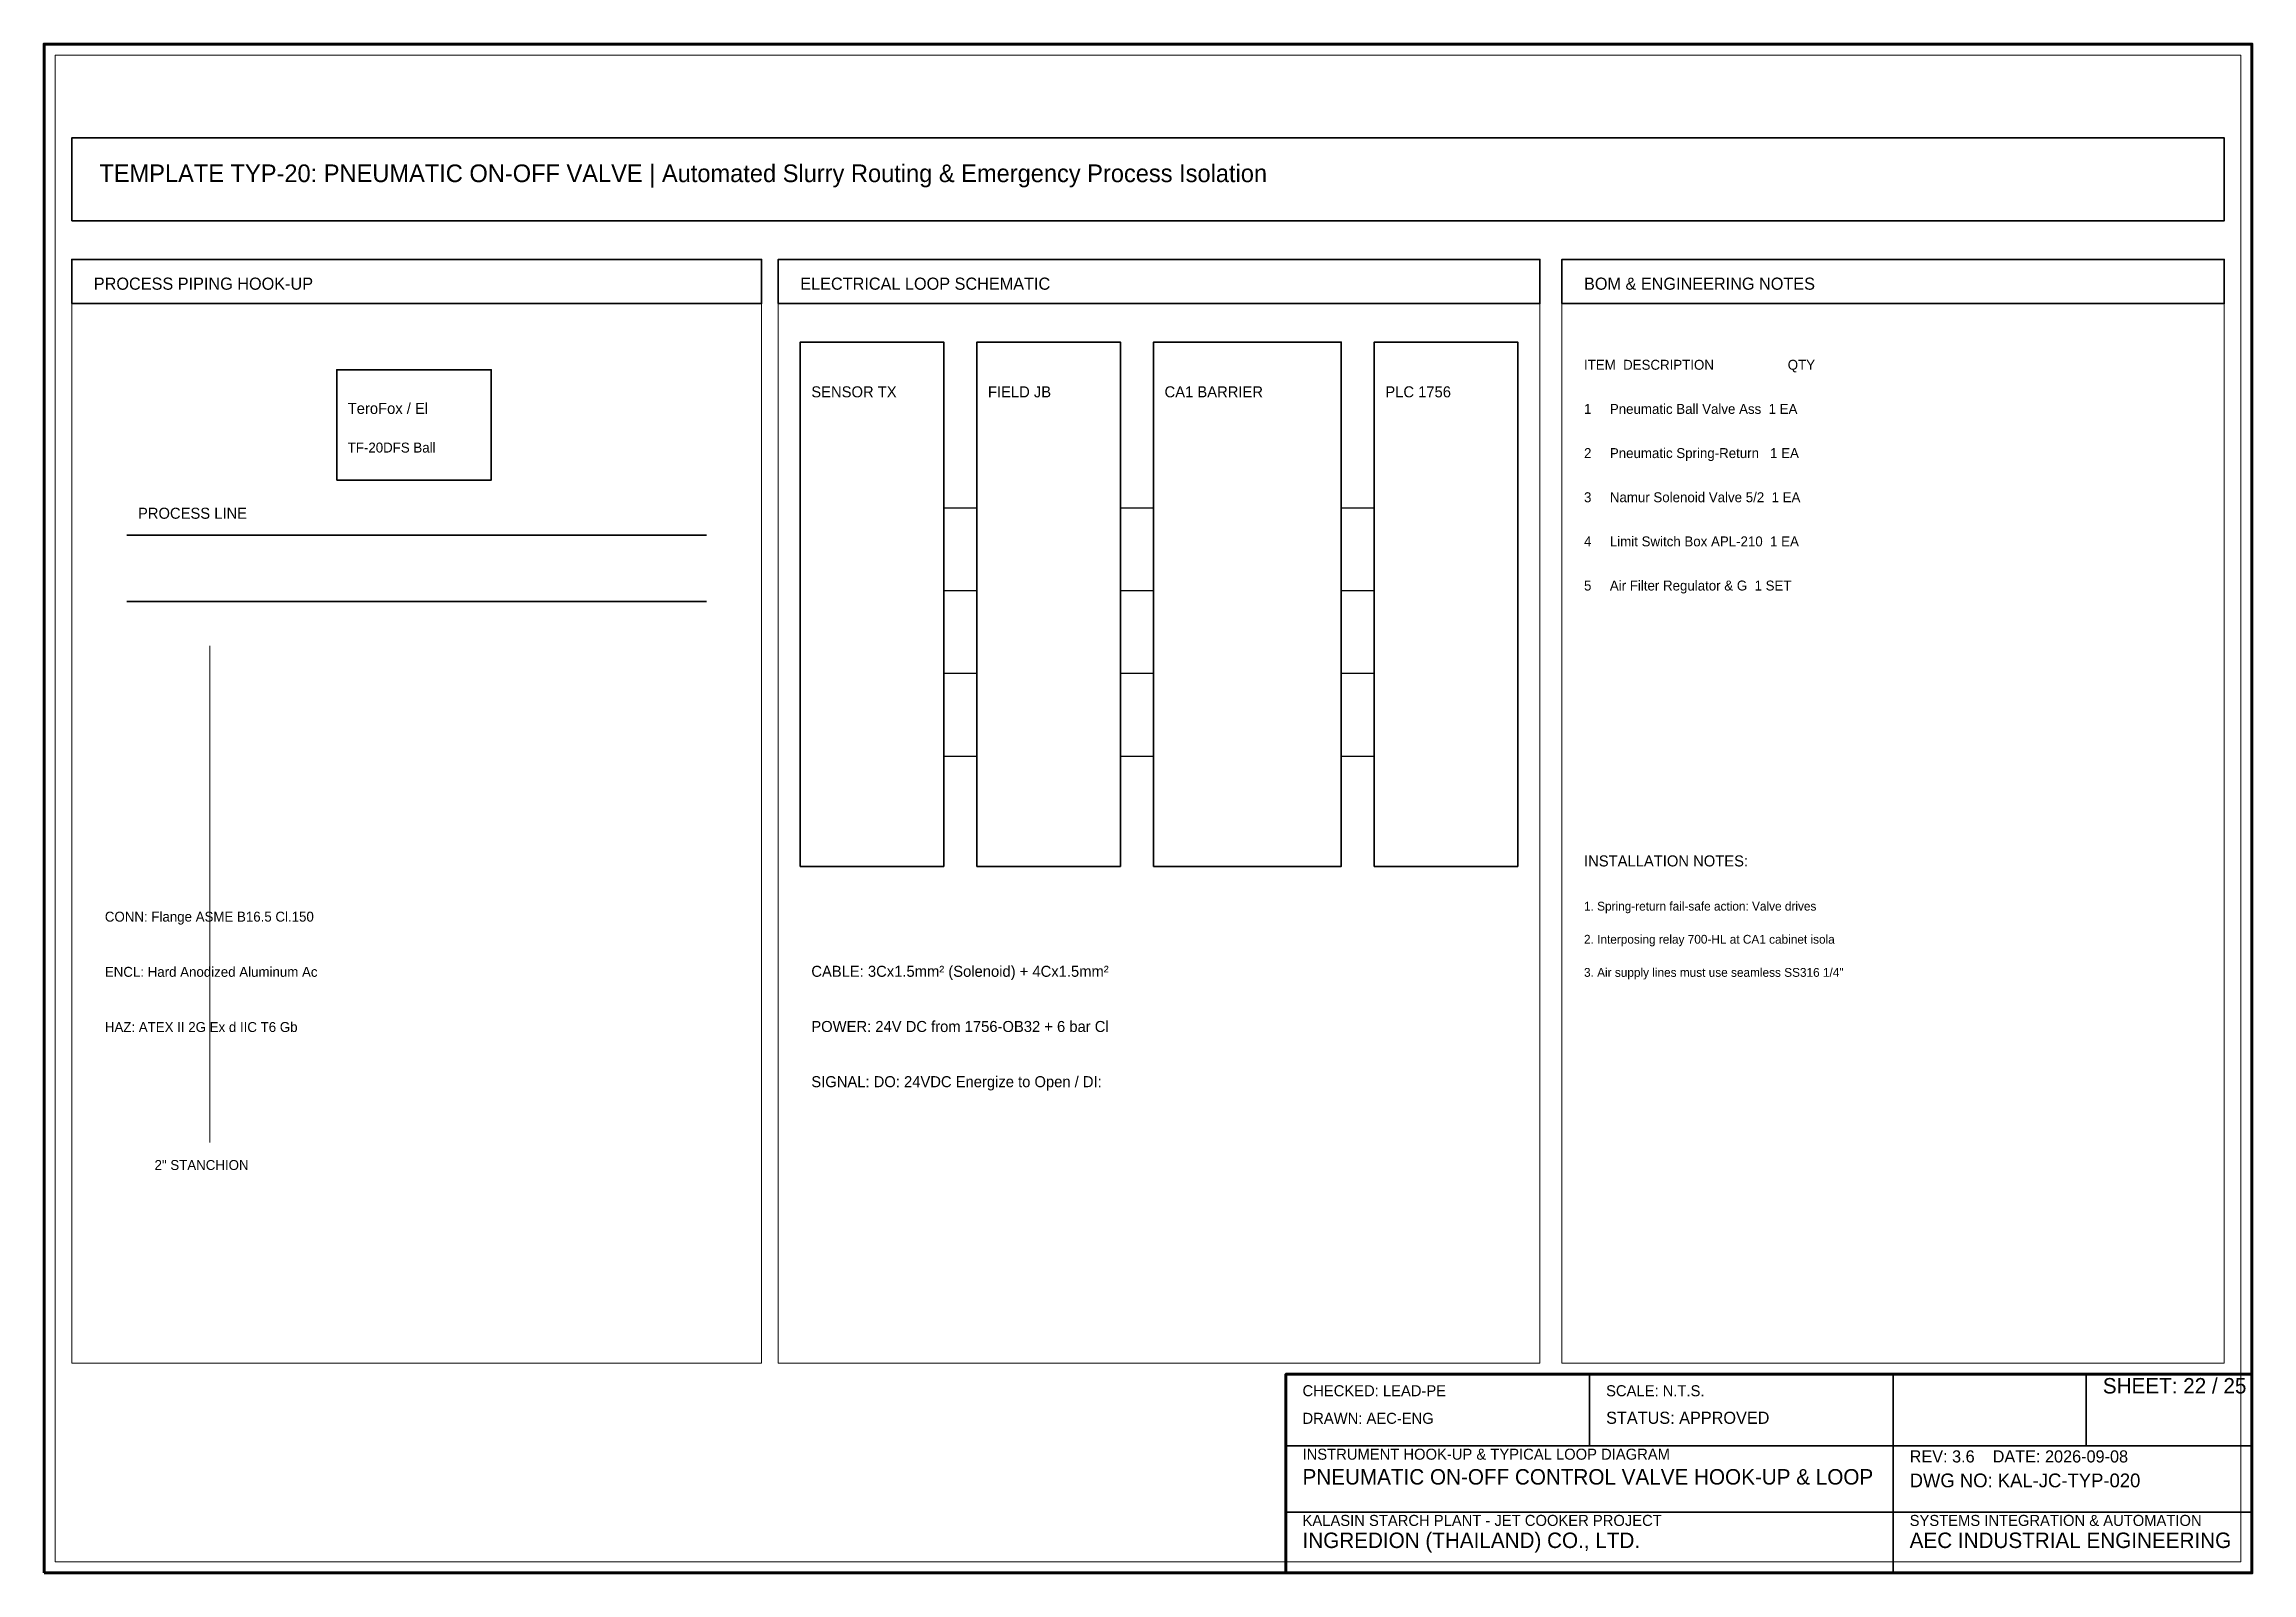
# Model space of a CAD drawing. Header units: millimetres. Extents: x 0 to 2200, y -1280 to 277.
# Drawn here: x 450 to 850, y -1280 to -1003 of the extents above; entities that cross this region are included whole.
import ezdxf

# ---------------------------------------------------------------- set-up
doc = ezdxf.new("R2010")
doc.units = ezdxf.units.MM
for name, color, linetype, lineweight in [('0_BORDER', 7, 'Continuous', 70), ('0_TITLE_BLOCK', 4, 'Continuous', 35), ('IE-CABLE', 6, 'Continuous', 25), ('IE-EQUIP', 2, 'Continuous', 35), ('IE-WIRE', 1, 'Continuous', 25), ('NOTATIONS', 8, 'Continuous', 18), ('RELAYS', 30, 'Continuous', 35), ('TER', 3, 'Continuous', 35), ('TEXTS', 7, 'Continuous', 25)]:
    doc.layers.add(name, color=color, linetype=linetype, lineweight=lineweight)

msp = doc.modelspace()

# ---------------------------------------------------------------- texts
at = {"layer": '0_TITLE_BLOCK'}
for s, height, p in [('TEMPLATE TYP-20: PNEUMATIC ON-OFF VALVE | Automated Slurry Routing & Emergency Process Isolation', 3.2, (460, -1028)), ('PROCESS PIPING HOOK-UP', 2.2, (459, -1047.5)), ('ELECTRICAL LOOP SCHEMATIC', 2.2, (587, -1047.5)), ('BOM & ENGINEERING NOTES', 2.2, (729, -1047.5)), ('ITEM  DESCRIPTION                    QTY', 1.8, (729, -1062)), ('INSTALLATION NOTES:', 2, (729, -1152)), ('SHEET: 22 / 25', 2.8, (823, -1247.5)), ('STATUS: APPROVED', 2.2, (733, -1253)), ('PNEUMATIC ON-OFF CONTROL VALVE HOOK-UP & LOOP', 2.8, (678, -1264)), ('INGREDION (THAILAND) CO., LTD.', 2.8, (678, -1275.5)), ('AEC INDUSTRIAL ENGINEERING', 2.8, (788, -1275.5))]:
    msp.add_text(s, height=height, dxfattribs=at).set_placement(p)
at = {"layer": 'IE-CABLE'}
msp.add_text('CABLE: 3Cx1.5mm² (Solenoid) + 4Cx1.5mm²', height=2, dxfattribs=at).set_placement((589, -1172))
at = {"layer": 'NOTATIONS'}
for s, height, p in [('TF-20DFS Ball ', 1.8, (505, -1077)), ('1. Spring-return fail-safe action: Valve drives ', 1.6, (729, -1160)), ('2. Interposing relay 700-HL at CA1 cabinet isola', 1.6, (729, -1166)), ('3. Air supply lines must use seamless SS316 1/4"', 1.6, (729, -1172)), ('2" STANCHION', 1.8, (470, -1207))]:
    msp.add_text(s, height=height, dxfattribs=at).set_placement(p)
at = {"layer": 'TER'}
msp.add_text('FIELD JB', height=2, dxfattribs=at).set_placement((621, -1067))
at = {"layer": 'TEXTS'}
for s, height, p in [('TeroFox / El', 2, (505, -1070)), ('SENSOR TX', 2, (589, -1067)), ('CA1 BARRIER', 2, (653, -1067)), ('PLC 1756', 2, (693, -1067)), ('1     Pneumatic Ball Valve Ass  1 EA', 1.8, (729, -1070)), ('2     Pneumatic Spring-Return   1 EA', 1.8, (729, -1078)), ('PROCESS LINE', 2, (467, -1089)), ('3     Namur Solenoid Valve 5/2  1 EA', 1.8, (729, -1086)), ('4     Limit Switch Box APL-210  1 EA', 1.8, (729, -1094)), ('5     Air Filter Regulator & G  1 SET', 1.8, (729, -1102)), ('CONN: Flange ASME B16.5 Cl.150 ', 1.8, (461, -1162)), ('ENCL: Hard Anodized Aluminum Ac', 1.8, (461, -1172)), ('POWER: 24V DC from 1756-OB32 + 6 bar Cl', 2, (589, -1182)), ('HAZ: ATEX II 2G Ex d IIC T6 Gb', 1.8, (461, -1182)), ('SIGNAL: DO: 24VDC Energize to Open / DI:', 2, (589, -1192)), ('CHECKED: LEAD-PE', 2, (678, -1248)), ('SCALE: N.T.S.', 2, (733, -1248)), ('DRAWN: AEC-ENG', 2, (678, -1253)), ('INSTRUMENT HOOK-UP & TYPICAL LOOP DIAGRAM', 2, (678, -1259.5)), ('REV: 3.6    DATE: 2026-09-08', 2.2, (788, -1260)), ('DWG NO: KAL-JC-TYP-020', 2.5, (788, -1264.5)), ('KALASIN STARCH PLANT - JET COOKER PROJECT', 2, (678, -1271.5)), ('SYSTEMS INTEGRATION & AUTOMATION', 2, (788, -1271.5))]:
    msp.add_text(s, height=height, dxfattribs=at).set_placement(p)

# ---------------------------------------------------------------- linework, layer by layer
at = {"layer": '0_BORDER'}
for points in [[(450, -1280), (850, -1280), (850, -1003), (450, -1003)], [(675, -1280), (850, -1280), (850, -1244), (675, -1244)]]:
    msp.add_lwpolyline(points, close=True, dxfattribs=at)
at = {"layer": '0_TITLE_BLOCK'}
for p, q in [((730, -1257), (730, -1244)), ((785, -1257), (785, -1244)), ((820, -1257), (820, -1244)), ((675, -1257), (850, -1257)), ((785, -1280), (785, -1257)), ((675, -1269), (850, -1269))]:
    msp.add_line(p, q, dxfattribs=at)
for points in [[(455, -1050), (580, -1050), (580, -1042), (455, -1042)], [(583, -1050), (721, -1050), (721, -1042), (583, -1042)], [(725, -1050), (845, -1050), (845, -1042), (725, -1042)]]:
    msp.add_lwpolyline(points, close=True, dxfattribs=at)
at = {"layer": 'IE-CABLE'}
for p, q in [((645, -1087), (651, -1087)), ((645, -1102), (651, -1102)), ((645, -1117), (651, -1117)), ((645, -1132), (651, -1132))]:
    msp.add_line(p, q, dxfattribs=at)
at = {"layer": 'IE-EQUIP'}
for p, q in [((465, -1092), (570, -1092)), ((465, -1104), (570, -1104))]:
    msp.add_line(p, q, dxfattribs=at)
for points in [[(455, -1035), (845, -1035), (845, -1020), (455, -1020)], [(587, -1152), (613, -1152), (613, -1057), (587, -1057)], [(691, -1152), (717, -1152), (717, -1057), (691, -1057)], [(503, -1082), (531, -1082), (531, -1062), (503, -1062)]]:
    msp.add_lwpolyline(points, close=True, dxfattribs=at)
at = {"layer": 'IE-WIRE'}
for p, q in [((613, -1087), (619, -1087)), ((685, -1087), (691, -1087)), ((613, -1102), (619, -1102)), ((685, -1102), (691, -1102)), ((613, -1117), (619, -1117)), ((685, -1117), (691, -1117)), ((613, -1132), (619, -1132)), ((685, -1132), (691, -1132))]:
    msp.add_line(p, q, dxfattribs=at)
at = {"layer": 'NOTATIONS'}
msp.add_line((480, -1202), (480, -1112), dxfattribs=at)
for points in [[(452, -1278), (848, -1278), (848, -1005), (452, -1005)], [(455, -1242), (580, -1242), (580, -1042), (455, -1042)], [(583, -1242), (721, -1242), (721, -1042), (583, -1042)], [(725, -1242), (845, -1242), (845, -1042), (725, -1042)]]:
    msp.add_lwpolyline(points, close=True, dxfattribs=at)
at = {"layer": 'RELAYS'}
msp.add_lwpolyline([(651, -1152), (685, -1152), (685, -1057), (651, -1057)], close=True, dxfattribs=at)
at = {"layer": 'TER'}
msp.add_lwpolyline([(619, -1152), (645, -1152), (645, -1057), (619, -1057)], close=True, dxfattribs=at)

msp.set_redraw_order([(e.dxf.handle, doc.entitydb.next_handle()) for e in msp.query("TEXT MTEXT ATTDEF DIMENSION ARC_DIMENSION")])  # texts and dimensions are drawn at this point

doc.saveas('drawing.dxf')
